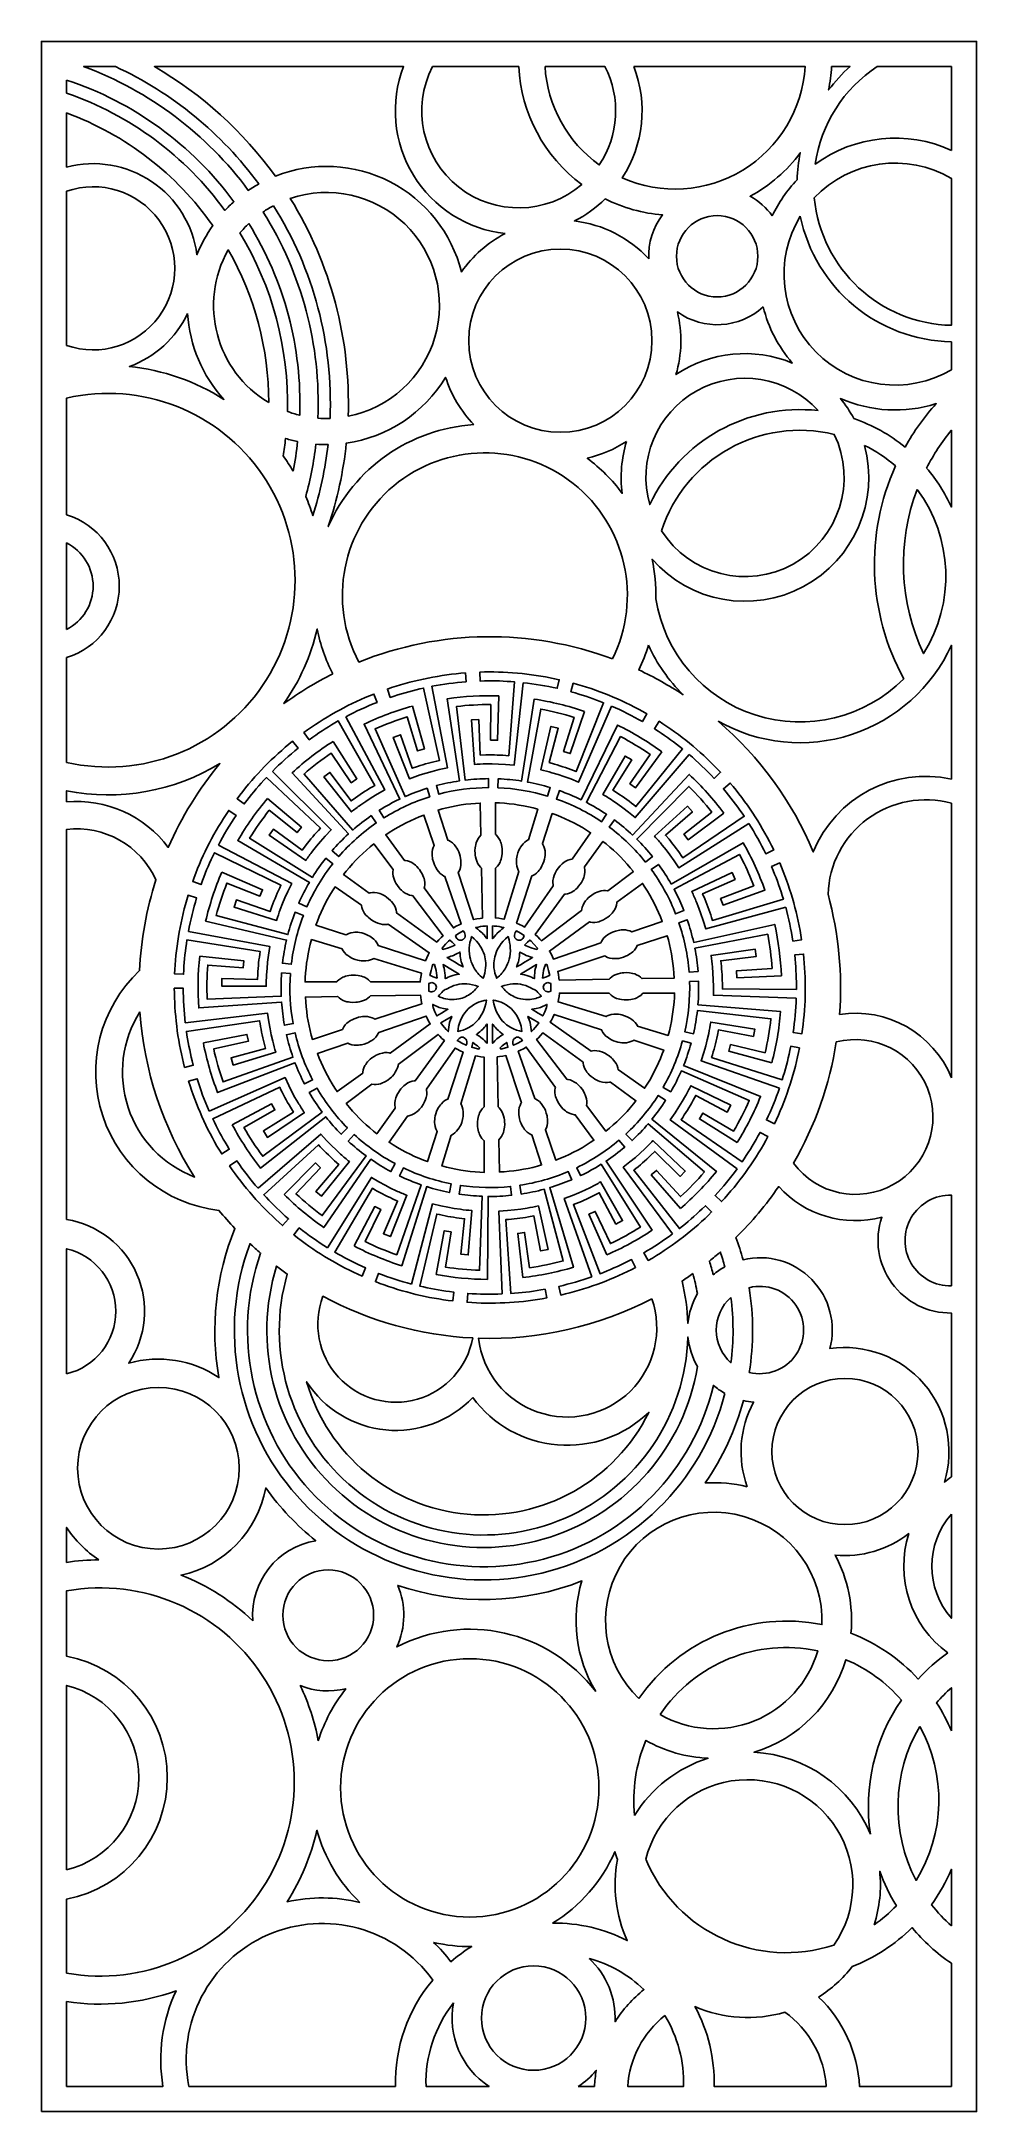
# Model space of a CAD drawing. Extents: x 21619 to 22734, y -2866 to -400.
import ezdxf

# ---------------------------------------------------------------- set-up
doc = ezdxf.new("R2010")
doc.units = 0
for name, color, linetype in [('DEFAULT', 7, 'CONTINUOUS'), ('DEFAULT_LAYER', 1, 'CONTINUOUS'), ('LAYER_01', 7, 'CONTINUOUS')]:
    doc.layers.add(name, color=color, linetype=linetype)

msp = doc.modelspace()

# ---------------------------------------------------------------- linework, layer by layer
at = {"layer": 'DEFAULT'}
for points in [[(22084.7, -1168.2, -0.028162), (22125.5, -1162.8), (22124.7, -1152.2, 0.059909), (22036.6, -1169.8), (22031.6, -1171.5), (22035, -1181.5), (22039.9, -1179.8, -0.024653), (22074.7, -1170.3), (22093.8, -1256.5, 0.024653), (22067.4, -1263.7), (22061.3, -1265.8), (22047.1, -1225.9), (22038.7, -1229), (22057.8, -1278.4, -0.012914), (22070.7, -1273.8), (22077.9, -1271.6), (22085.1, -1269.5), (22093.3, -1267.5), (22103.4, -1265.3)], [(22193.6, -1163.9, -0.028162), (22234.1, -1170.6), (22236.5, -1160.3, 0.059909), (22147.2, -1151.1), (22141.9, -1151.3), (22142.2, -1161.9), (22147.3, -1161.7, -0.024653), (22183.3, -1162.9), (22176.2, -1250.9, 0.024653), (22148.9, -1250), (22142.4, -1250.2), (22140.6, -1207.9), (22131.7, -1208.3), (22135.3, -1261.2, -0.012914), (22149.1, -1260.6), (22156.6, -1260.6), (22164.1, -1260.8), (22172.5, -1261.2), (22182.8, -1262.1)], [(21982, -1204.5, -0.028162), (22019.4, -1187.3), (22015.5, -1177.4, 0.059909), (21936.5, -1220.2), (21932.2, -1223.3), (21938.5, -1231.8), (21942.6, -1228.8, -0.024653), (21973, -1209.5), (22016.7, -1286.2, 0.024653), (21993.6, -1300.9), (21988.4, -1304.7), (21963.1, -1270.7), (21955.9, -1276.2), (21988.7, -1317.8, -0.012914), (21999.8, -1309.5), (22005.9, -1305.3), (22012.3, -1301.2), (22019.5, -1296.8), (22028.5, -1291.7)], [(22164.6, -1179.5, 0.044449), (22103, -1183.1), (22117.4, -1280.9, 0.028053), (22090.1, -1286.5), (22092.8, -1296.7, -0.0632), (22152.3, -1288.8), (22152.2, -1278.2, 0.028063), (22124.3, -1280), (22113.9, -1192.3, -0.030403), (22154.8, -1189.9), (22154.7, -1232.3), (22162.9, -1232.4)], [(22266.7, -1198.2, 0.044487), (22206.7, -1183.4), (22191.6, -1281.1, 0.028075), (22163.8, -1278.4), (22163.4, -1289, -0.063251), (22222.6, -1299), (22225.7, -1288.8, 0.028086), (22198.5, -1282.3), (22214.4, -1195.4, -0.030429), (22254.2, -1205.2), (22241.6, -1245.7), (22249.5, -1248.3)], [(22298.9, -1191.7, -0.028162), (22335.6, -1210.2), (22340.9, -1201, 0.059909), (22258.3, -1165.9), (22253.2, -1164.5), (22250.4, -1174.7), (22255.3, -1176.1, -0.024653), (22289.4, -1187.8), (22256.6, -1269.8, 0.024653), (22230.8, -1260.9), (22224.5, -1259.1), (22235.3, -1218.2), (22226.6, -1216), (22214.5, -1267.6, -0.012914), (22227.8, -1271.1), (22235, -1273.2), (22242.1, -1275.6), (22250.1, -1278.6), (22259.6, -1282.4)], [(22061.7, -1191.7, 0.044417), (22003.9, -1213.3), (22046.5, -1302.5, 0.028034), (22022, -1315.9), (22027.6, -1324.9, -0.063156), (22082.1, -1299.8), (22078.9, -1289.7, 0.028043), (22052.8, -1299.6), (22017, -1218.9, -0.030381), (22055.4, -1204.6), (22067.7, -1245.1), (22075.7, -1242.8)], [(22358.7, -1246.2, 0.04453), (22305.8, -1214.3), (22262.5, -1303.3, 0.0281), (22236.7, -1292.5), (22233.2, -1302.5, -0.06331), (22286.9, -1329.5), (22292.8, -1320.7, 0.028114), (22268.8, -1306.4), (22309.6, -1228.1, -0.030458), (22344.8, -1249.3), (22320.8, -1284.2), (22327.5, -1289)], [(22391.3, -1249.4, -0.028162), (22421, -1277.9), (22428.7, -1270.6, 0.059909), (22360.1, -1212.8), (22355.6, -1209.9), (22349.9, -1218.8), (22354.3, -1221.6, -0.024653), (22383.4, -1242.8), (22327.9, -1311.5, 0.024653), (22305.8, -1295.4), (22300.3, -1291.9), (22322.8, -1255.9), (22315, -1251.3), (22288.3, -1297, -0.012914), (22300, -1304.3), (22306.2, -1308.5), (22312.3, -1312.9), (22319, -1318), (22327, -1324.5)], [(21894.6, -1269.5, -0.028162), (21925.2, -1242), (21918.6, -1233.7, 0.059909), (21855.7, -1297.8), (21852.5, -1302.1), (21861, -1308.4), (21864.1, -1304.3, -0.024653), (21887.4, -1276.9), (21951.8, -1337.3, 0.024653), (21934.1, -1358.1), (21930.2, -1363.3), (21896, -1338.3), (21890.8, -1345.6), (21934.4, -1375.7, -0.012914), (21942.5, -1364.6), (21947.1, -1358.7), (21952, -1352.9), (21957.6, -1346.6), (21964.7, -1339.1)], [(21966.9, -1233.8, 0.04439), (21918.1, -1271.3), (21985.1, -1344.1, 0.028019), (21965.7, -1364.1), (21973.7, -1371, -0.06312), (22018.3, -1331), (22012.3, -1322.3, 0.028026), (21990.3, -1339.4), (21932.3, -1272.8, -0.030363), (21964.7, -1247.9), (21988.5, -1283), (21995.4, -1278.4)], [(22432.6, -1319.3, 0.044578), (22391.4, -1273.2), (22323.8, -1345.4, 0.028129), (22302.3, -1327.4), (22296, -1335.9, -0.063377), (22339.3, -1377.7), (22347.6, -1371, 0.028144), (22328.8, -1350.2), (22391, -1287.5, -0.030491), (22418.3, -1318.1), (22385.1, -1344.4), (22390.1, -1351)], [(21888.9, -1301.7, 0.044369), (21853.3, -1352), (21938.7, -1401.8, 0.028008), (21926, -1426.6), (21935.7, -1430.9, -0.063092), (21966.6, -1379.6), (21958.3, -1373, 0.028013), (21942.3, -1395.8), (21867.3, -1349.3, -0.030348), (21890.9, -1315.9), (21924, -1342.4), (21929.2, -1336.1)], [(22462.6, -1331.8, -0.028162), (22482.6, -1367.7), (22492.1, -1363.1, 0.059909), (22443.6, -1287.5), (22440.2, -1283.5), (22432.1, -1290.3), (22435.4, -1294.3, -0.024653), (22456.9, -1323.1), (22383.7, -1372.4, 0.024653), (22367.3, -1350.5), (22363.1, -1345.6), (22395.2, -1317.8), (22389.2, -1311.1), (22350.1, -1346.9, -0.012914), (22359.2, -1357.3), (22363.9, -1363.1), (22368.4, -1369.1), (22373.3, -1376), (22379.1, -1384.6)], [(21830.2, -1357.3, -0.028162), (21851.3, -1322), (21842.5, -1316.1, 0.059909), (21801.4, -1395.9), (21799.6, -1400.8), (21809.5, -1404.4), (21811.3, -1399.6, -0.024653), (21825.5, -1366.5), (21904.8, -1405.3, 0.024653), (21894, -1430.4), (21891.8, -1436.5), (21851.8, -1422.6), (21849, -1431.2), (21899.5, -1447.1, -0.012914), (21904, -1434.1), (21906.7, -1427.1), (21909.6, -1420.2), (21913.1, -1412.5), (21917.7, -1403.2)], [(22369.9, -1403.8, 0.028162), (22354.7, -1380.3), (22346.2, -1386.5, -0.059917), (22374, -1436.2), (22375.2, -1439.3), (22385.1, -1435.4), (22383.8, -1432.1, 0.024654), (22373.3, -1409.9), (22451.2, -1368.4, -0.024654), (22465.4, -1398.4), (22468.3, -1405.8), (22428.8, -1421), (22431.7, -1428.8), (22481.6, -1411.2, 0.044632), (22455.8, -1354.8)], [(22506.4, -1431.5, -0.028162), (22514.9, -1471.7), (22525.4, -1470.1, 0.059909), (22501.3, -1383.6), (22499.2, -1378.7), (22489.5, -1382.9), (22491.5, -1387.7, -0.024653), (22503.6, -1421.6), (22419.1, -1447.1, 0.024653), (22409.9, -1421.3), (22407.3, -1415.4), (22446.1, -1398.3), (22442.4, -1390.1), (22394.5, -1412.8, -0.012914), (22400.1, -1425.4), (22402.9, -1432.4), (22405.4, -1439.4), (22408.1, -1447.4), (22411.1, -1457.3)], [(21834.3, -1389.7, 0.044354), (21815, -1448.2), (21911.4, -1470.6, 0.027999), (21906.6, -1498.1), (21917.1, -1499.3, -0.063071), (21931.5, -1441.2), (21921.6, -1437.3, 0.028003), (21913, -1463.9), (21827.6, -1441.4, -0.030338), (21840.4, -1402.6), (21879.8, -1418.2), (21882.9, -1410.6)], [(21794.5, -1460.2, -0.028162), (21804.3, -1420.3), (21794.1, -1417.2, 0.059909), (21778.3, -1505.6), (21778.1, -1510.9), (21788.7, -1511.3), (21788.9, -1506.2, -0.024653), (21792.7, -1470.4), (21880, -1484.1, 0.024653), (21877.1, -1511.2), (21876.8, -1517.7), (21834.4, -1516.3), (21834.2, -1525.3), (21887.2, -1525.6, -0.012914), (21887.6, -1511.8), (21888.2, -1504.3), (21888.9, -1496.9), (21890, -1488.5), (21891.6, -1478.3)], [(22501.2, -1513.3, 0.044591), (22493.3, -1451.9), (22396.7, -1473.3, 0.028169), (22389.1, -1446.3), (22379.1, -1449.8, -0.063433), (22391.3, -1508.7), (22401.9, -1507.9, 0.028153), (22398.2, -1480.2), (22484.9, -1463.5, -0.0305), (22490.1, -1504.3), (22447.8, -1507.1), (22448.3, -1515.4)], [(21808, -1489.7, 0.044343), (21806.8, -1551.3), (21905.5, -1544.4, 0.027995), (21909, -1572), (21919.4, -1570.1, -0.063059), (21916, -1510.4), (21905.5, -1509.6, 0.027996), (21905.1, -1537.5), (21816.9, -1541.1, -0.030331), (21817.6, -1500.3), (21859.9, -1503.6), (21860.7, -1495.4)], [(22518.9, -1539.7, -0.028162), (22515.2, -1580.6), (22525.7, -1582.2, 0.059909), (22528.1, -1492.4), (22527.6, -1487.2), (22517.1, -1488.3), (22517.6, -1493.4, -0.024653), (22519.1, -1529.4), (22430.9, -1528.8, 0.024653), (22429.7, -1501.5), (22429, -1495.1), (22471.1, -1490.2), (22469.9, -1481.3), (22417.5, -1488.9, -0.012914), (22419.1, -1502.5), (22419.7, -1510), (22420.1, -1517.5), (22420.3, -1525.9), (22420.2, -1536.3)], [(21790.7, -1569.1, -0.028162), (21788.3, -1528), (21777.7, -1528, 0.059909), (21788.7, -1617.2), (21790, -1622.3), (21800.2, -1619.6), (21799, -1614.6, -0.024653), (21792.1, -1579.3), (21879.4, -1566.7, 0.024653), (21884.7, -1593.5), (21886.3, -1599.8), (21845.4, -1610.9), (21847.9, -1619.5), (21898.6, -1604.2, -0.012914), (21895, -1590.9), (21893.3, -1583.6), (21891.8, -1576.3), (21890.4, -1567.9), (21888.9, -1557.7)], [(22489.8, -1616.6, 0.044541), (22500.3, -1555.7), (22401.8, -1547.6, 0.028136), (22402.5, -1519.6), (22391.9, -1519.9, -0.06336), (22386.1, -1579.8), (22396.5, -1582.1, 0.028122), (22401.1, -1554.5), (22488.8, -1564.3, -0.030466), (22481.8, -1604.7), (22440.6, -1595), (22438.6, -1603)], [(22499, -1646.8, -0.028162), (22483.4, -1684.8), (22492.9, -1689.4, 0.059909), (22521.7, -1604.3), (22522.8, -1599.1), (22512.4, -1597.1), (22511.4, -1602.2, -0.024653), (22502.2, -1637), (22418, -1610.4, 0.024653), (22425, -1584), (22426.2, -1577.6), (22467.9, -1585.4), (22469.4, -1576.5), (22417.1, -1568.3, -0.012914), (22414.6, -1581.8), (22412.9, -1589.2), (22411.1, -1596.4), (22408.8, -1604.6), (22405.6, -1614.4)], [(21812.3, -1593.1, 0.044339), (21829.3, -1652.3), (21921.5, -1616.7, 0.027993), (21933, -1642), (21942.4, -1637.2, -0.063054), (21921.6, -1581), (21911.3, -1583.4, 0.027993), (21919.1, -1610.1), (21835.9, -1639.6, -0.030327), (21824.6, -1600.3), (21866, -1591.1), (21864.3, -1583)], [(22448.4, -1711.8, 0.044497), (22476.4, -1656.8), (22384.7, -1619.9, 0.028106), (22393.6, -1593.4), (22383.4, -1590.6, -0.063295), (22360.2, -1646), (22369.4, -1651.3, 0.028094), (22382, -1626.4), (22462.9, -1661.6, -0.030436), (22444.3, -1698.1), (22407.8, -1676.6), (22403.5, -1683.7)], [(21819.2, -1674.2, -0.028162), (21804.8, -1635.7), (21794.7, -1638.8, 0.059909), (21831.4, -1720.8), (21834.2, -1725.3), (21843.2, -1719.7), (21840.5, -1715.3, -0.024653), (21823.5, -1683.6), (21903.3, -1645.8, 0.024653), (21916.2, -1669.8), (21919.6, -1675.4), (21883.8, -1698), (21888.7, -1705.6), (21932.7, -1676, -0.012914), (21925.3, -1664.4), (21921.5, -1657.9), (21917.9, -1651.3), (21914.1, -1643.8), (21909.7, -1634.4)], [(21846.8, -1690.6, 0.044339), (21880.4, -1742.1), (21958.2, -1681, 0.027995), (21976.6, -1701.9), (21984.1, -1694.4, -0.063057), (21947.8, -1646.9), (21938.6, -1652.2, 0.027994), (21953.9, -1675.5), (21883, -1728.1, -0.030328), (21860.7, -1693.9), (21897.5, -1672.9), (21893.6, -1665.7)], [(22448.4, -1743.2, -0.028162), (22422.2, -1775), (22430, -1782.1, 0.059909), (22482.6, -1709.4), (22485.2, -1704.7), (22475.8, -1699.7), (22473.3, -1704.2, -0.024653), (22454.4, -1734.8), (22381.7, -1684.6, 0.024653), (22396.1, -1661.4), (22399.2, -1655.7), (22436.8, -1675.4), (22440.8, -1667.3), (22393.2, -1644.1, -0.012914), (22386.9, -1656.3), (22383.1, -1662.8), (22379.2, -1669.2), (22374.6, -1676.3), (22368.7, -1684.8)], [(22380.8, -1790.5, 0.044458), (22423.8, -1746.2), (22347, -1683.9, 0.02808), (22363.3, -1661.3), (22354.4, -1655.6, -0.063237), (22315.9, -1701.6), (22323.2, -1709.4, 0.028069), (22342.5, -1689.3), (22409.5, -1746.8, -0.030409), (22380.9, -1776.2), (22352.4, -1744.9), (22346.2, -1750.4)], [(21877.5, -1766.3, -0.028162), (21852.3, -1733.7), (21843.6, -1739.7, 0.059909), (21902.8, -1807.2), (21906.8, -1810.7), (21913.8, -1802.7), (21909.9, -1799.3, -0.024653), (21884.3, -1773.9), (21949.4, -1714.3, 0.024653), (21968.8, -1733.5), (21973.7, -1737.8), (21946.2, -1770), (21953.1, -1775.8), (21986.4, -1734.5, -0.012914), (21975.9, -1725.6), (21970.4, -1720.5), (21965, -1715.3), (21959.1, -1709.2), (21952.2, -1701.6)], [(21908.5, -1773.6, 0.044345), (21955.8, -1813), (22012.1, -1731.7, 0.028001), (22035.8, -1746.3), (22040.9, -1736.9, -0.063067), (21992.1, -1702.2), (21984.9, -1710, 0.027998), (22006.4, -1727.7), (21954.1, -1798.8, -0.030332), (21922.7, -1772.7), (21951.8, -1741.8), (21945.8, -1736.1)], [(22293.1, -1845.7, 0.044425), (22347.2, -1816.1), (22292.2, -1733.9, 0.028057), (22314.5, -1717.1), (22307.6, -1709, -0.063188), (22257.3, -1741.7), (22261.9, -1751.2, 0.028048), (22286.3, -1737.7), (22333.3, -1812.4, -0.030386), (22297.4, -1832.1), (22279.4, -1793.8), (22271.8, -1797.2)], [(22371.6, -1820.5, -0.028162), (22337.2, -1843.1), (22342.6, -1852.2, 0.059909), (22414.3, -1798.2), (22418.1, -1794.5), (22410.6, -1787), (22406.9, -1790.6, -0.024653), (22379.8, -1814.2), (22325.2, -1744.8, 0.024653), (22345.8, -1726.9), (22350.4, -1722.3), (22380.5, -1752.2), (22386.7, -1745.7), (22348.1, -1709.5, -0.012914), (22338.4, -1719.3), (22332.9, -1724.4), (22327.3, -1729.4), (22320.8, -1734.8), (22312.7, -1741.1)], [(21991.9, -1834.9, 0.044357), (22048.7, -1858.6), (22078.6, -1764.3, 0.02801), (22105.5, -1771.3), (22107.6, -1760.9, -0.063086), (22050.8, -1742), (22046.2, -1751.5, 0.028005), (22071.9, -1762.1), (22042.9, -1845.5, -0.03034), (22005.2, -1829.8), (22023.9, -1791.7), (22016.5, -1788)], [(22193, -1872.6, 0.044397), (22253.4, -1860.3), (22225.1, -1765.5, 0.028038), (22251.3, -1756), (22247.2, -1746.3, -0.063146), (22189.5, -1762.7), (22191.1, -1773.1, 0.02803), (22218.4, -1767.4), (22241.3, -1852.7, -0.030367), (22201.2, -1860.9), (22195.2, -1818.9), (22187.1, -1820)], [(21960.2, -1837.1, -0.028162), (21926.6, -1813.4), (21920, -1821.7, 0.059909), (21996.5, -1868.7), (22001.4, -1870.9), (22005.7, -1861.2), (22001, -1859, -0.024653), (21969, -1842.4), (22013.7, -1766.2, 0.024653), (22037.9, -1778.8), (22043.8, -1781.5), (22027, -1820.4), (22035.3, -1823.8), (22055, -1774.6, -0.012914), (22042.3, -1769.2), (22035.5, -1766), (22028.9, -1762.6), (22021.5, -1758.5), (22012.6, -1753.3)], [(22089.6, -1868.9, 0.044374), (22150.9, -1874.8), (22151.7, -1776, 0.028022), (22179.6, -1774.6), (22178.5, -1764.1, -0.063112), (22118.6, -1762.8), (22117, -1773.2, 0.028016), (22144.7, -1775.8), (22141.6, -1864, -0.030352), (22100.8, -1860.1), (22107.5, -1818.2), (22099.4, -1816.8)], [(22275.4, -1871.6, -0.028162), (22236, -1883.1), (22238.3, -1893.5, 0.059909), (22322.8, -1863), (22327.5, -1860.5), (22322.6, -1851.1), (22318, -1853.5, -0.024653), (22285.1, -1868.1), (22253.4, -1785.7, 0.024653), (22278.3, -1774.6), (22284.1, -1771.6), (22304, -1809), (22311.9, -1804.7), (22285.7, -1758.7, -0.012914), (22273.6, -1765.2), (22266.8, -1768.4), (22260, -1771.5), (22252.2, -1774.8), (22242.5, -1778.5)], [(22060.2, -1880.3, -0.028162), (22021.1, -1867.6), (22017.3, -1877.5, 0.059909), (22104.2, -1899.8), (22109.5, -1900.5), (22110.7, -1890), (22105.6, -1889.3, -0.024653), (22070.2, -1882.8), (22090.4, -1796.9, 0.024653), (22117.2, -1801.8), (22123.7, -1802.6), (22119.1, -1844.7), (22128.1, -1845.6), (22132.3, -1792.8, -0.012914), (22118.6, -1791.3), (22111.2, -1790.2), (22103.8, -1788.9), (22095.5, -1787.2), (22085.5, -1784.8)], [(22168.5, -1892.2, -0.028162), (22127.4, -1891.6), (22126.6, -1902.1, 0.059909), (22216.3, -1897.9), (22221.5, -1896.9), (22219.6, -1886.5), (22214.5, -1887.4, -0.024653), (22178.8, -1891.7), (22172.7, -1803.6, 0.024653), (22199.8, -1800.4), (22206.2, -1799.2), (22214.3, -1840.8), (22223.1, -1839), (22211.6, -1787.3, -0.012914), (22198.1, -1789.9), (22190.6, -1791.1), (22183.2, -1792), (22174.8, -1792.8), (22164.5, -1793.5)]]:
    msp.add_lwpolyline(points, format="xyb", close=True, dxfattribs=at)
at = {"layer": 'DEFAULT_LAYER'}
for points in [[(22185.9, -1382.4), (22186.6, -1385), (22187.5, -1387.3), (22188.3, -1388.7), (22170.8, -1445.7), (22168.1, -1445.2), (22164.3, -1444.6), (22160.4, -1444.1), (22160.4, -1385), (22161.3, -1384.2), (22162.9, -1382.5), (22164.5, -1380.4), (22165.9, -1377.6), (22166.6, -1376), (22167.2, -1374.2), (22167.7, -1372.2), (22168.1, -1370.1), (22168.4, -1367.2), (22168.5, -1364.2), (22168.4, -1361.7), (22168.1, -1359.2), (22167.7, -1357.2), (22167.2, -1355.2), (22166.6, -1353.6), (22165.9, -1352), (22164.6, -1349.4), (22163, -1347.2), (22161.2, -1345.3), (22160.4, -1344.6), (22160.4, -1306.9), (22165.4, -1307.1), (22171.2, -1307.5), (22176.9, -1308.1), (22182.7, -1308.8), (22188.4, -1309.7), (22194, -1310.7), (22199.7, -1311.8), (22205.3, -1313.1), (22210.9, -1314.6), (22199.7, -1351.2), (22199.5, -1351.2), (22197.4, -1352.4), (22195.3, -1354), (22193.3, -1356), (22191.7, -1357.9), (22190.3, -1360), (22189.4, -1361.6), (22188.5, -1363.3), (22187.2, -1366.5), (22186.3, -1369.8), (22185.9, -1371.7), (22185.6, -1373.6), (22185.4, -1376.6), (22185.5, -1379.2)], [(22094.7, -1391.1), (22096.8, -1392.9), (22098.9, -1394.2), (22100.3, -1394.8), (22119.7, -1451.2), (22117.2, -1452.4), (22113.7, -1454.1), (22110.4, -1456.1), (22075.6, -1408.2), (22075.9, -1407), (22076.2, -1404.7), (22076.2, -1402.1), (22075.8, -1399), (22075.3, -1397.3), (22074.8, -1395.5), (22074, -1393.5), (22073.1, -1391.6), (22071.6, -1389.1), (22070, -1386.6), (22068.4, -1384.7), (22066.6, -1382.8), (22065.1, -1381.4), (22063.6, -1380.2), (22062.2, -1379.2), (22060.7, -1378.3), (22058, -1376.9), (22055.5, -1376.1), (22052.9, -1375.6), (22051.9, -1375.6), (22029.7, -1345.1), (22033.9, -1342.3), (22038.8, -1339.2), (22043.8, -1336.3), (22048.8, -1333.5), (22053.9, -1330.8), (22059.1, -1328.3), (22064.4, -1325.9), (22069.7, -1323.7), (22075.1, -1321.6), (22087.5, -1357.7), (22087.4, -1357.9), (22086.4, -1360.1), (22085.6, -1362.6), (22085.1, -1365.4), (22085, -1367.9), (22085.1, -1370.4), (22085.3, -1372.3), (22085.6, -1374.2), (22086.5, -1377.5), (22087.6, -1380.7), (22088.4, -1382.5), (22089.3, -1384.2), (22090.9, -1386.7), (22092.5, -1388.8)], [(22139.6, -1379.5), (22141.1, -1381.8), (22142.7, -1383.7), (22143.8, -1384.8), (22144.9, -1444.4), (22142.1, -1444.7), (22138.2, -1445.3), (22134.4, -1446.1), (22116.1, -1389.9), (22116.8, -1388.9), (22117.8, -1386.7), (22118.6, -1384.2), (22119.1, -1381.2), (22119.3, -1379.4), (22119.3, -1377.6), (22119.2, -1375.4), (22118.9, -1373.3), (22118.3, -1370.4), (22117.5, -1367.6), (22116.6, -1365.3), (22115.5, -1363), (22114.5, -1361.2), (22113.4, -1359.5), (22112.4, -1358.1), (22111.2, -1356.8), (22109.1, -1354.7), (22107, -1353.1), (22104.7, -1351.9), (22103.7, -1351.5), (22092, -1315.6), (22096.9, -1314.3), (22102.5, -1312.9), (22108.1, -1311.6), (22113.8, -1310.5), (22119.5, -1309.6), (22125.2, -1308.8), (22130.9, -1308.2), (22136.7, -1307.7), (22142.4, -1307.3), (22143.1, -1345.6), (22142.9, -1345.7), (22141.3, -1347.4), (22139.8, -1349.6), (22138.5, -1352.2), (22137.6, -1354.4), (22136.9, -1356.9), (22136.5, -1358.7), (22136.2, -1360.6), (22136, -1364), (22136.1, -1367.4), (22136.3, -1369.3), (22136.6, -1371.3), (22137.3, -1374.1), (22138.2, -1376.6)], [(22229, -1399.4), (22228.9, -1402.1), (22229.1, -1404.6), (22229.4, -1406.1), (22195.2, -1455), (22192.7, -1453.6), (22189.2, -1451.8), (22185.7, -1450.2), (22204, -1394), (22205.1, -1393.5), (22207.2, -1392.4), (22209.3, -1390.9), (22211.5, -1388.7), (22212.7, -1387.3), (22213.8, -1385.9), (22214.9, -1384.1), (22215.9, -1382.2), (22217.1, -1379.5), (22218.1, -1376.8), (22218.8, -1374.3), (22219.3, -1371.8), (22219.5, -1369.8), (22219.6, -1367.8), (22219.6, -1366), (22219.5, -1364.3), (22219, -1361.4), (22218.2, -1358.9), (22217, -1356.5), (22216.5, -1355.6), (22228.1, -1319.8), (22232.8, -1321.5), (22238.2, -1323.7), (22243.5, -1326), (22248.7, -1328.4), (22253.9, -1331), (22258.9, -1333.7), (22264, -1336.6), (22268.9, -1339.5), (22273.8, -1342.7), (22251.8, -1374), (22251.6, -1374), (22249.3, -1374.4), (22246.8, -1375.3), (22244.2, -1376.6), (22242.2, -1377.9), (22240.1, -1379.5), (22238.7, -1380.7), (22237.4, -1382.1), (22235.2, -1384.7), (22233.3, -1387.5), (22232.3, -1389.2), (22231.5, -1391), (22230.4, -1393.7), (22229.6, -1396.2)], [(22055.6, -1416), (22058.1, -1417), (22060.6, -1417.6), (22062, -1417.8), (22098, -1465.4), (22095.9, -1467.3), (22093.1, -1470.1), (22090.5, -1472.9), (22042.7, -1438.2), (22042.6, -1437), (22042.2, -1434.7), (22041.3, -1432.2), (22040, -1429.4), (22039, -1427.8), (22038, -1426.4), (22036.6, -1424.7), (22035.2, -1423.2), (22033, -1421.2), (22030.7, -1419.4), (22028.5, -1418), (22026.3, -1416.8), (22024.5, -1415.9), (22022.6, -1415.2), (22020.9, -1414.7), (22019.3, -1414.3), (22016.3, -1413.9), (22013.7, -1413.8), (22011.1, -1414.2), (22010, -1414.5), (21979.5, -1392.3), (21982.7, -1388.3), (21986.4, -1383.9), (21990.2, -1379.6), (21994.1, -1375.4), (21998.2, -1371.3), (22002.3, -1367.3), (22006.6, -1363.4), (22011, -1359.6), (22015.4, -1356), (22038.4, -1386.5), (22038.4, -1386.7), (22038.1, -1389.1), (22038.1, -1391.7), (22038.6, -1394.5), (22039.2, -1396.9), (22040, -1399.3), (22040.8, -1401), (22041.7, -1402.7), (22043.5, -1405.6), (22045.6, -1408.3), (22046.9, -1409.7), (22048.3, -1411.1), (22050.6, -1413), (22052.7, -1414.5)], [(22264.8, -1428.9), (22263.8, -1431.5), (22263.2, -1433.9), (22263, -1435.4), (22215.4, -1471.3), (22213.5, -1469.3), (22210.8, -1466.5), (22207.9, -1463.9), (22242.7, -1416), (22243.8, -1415.9), (22246.2, -1415.5), (22248.7, -1414.7), (22251.4, -1413.3), (22253, -1412.4), (22254.5, -1411.3), (22256.1, -1410), (22257.7, -1408.5), (22259.6, -1406.4), (22261.4, -1404), (22262.8, -1401.9), (22264, -1399.7), (22264.9, -1397.8), (22265.6, -1395.9), (22266.1, -1394.3), (22266.5, -1392.6), (22267, -1389.7), (22267, -1387), (22266.6, -1384.4), (22266.4, -1383.4), (22288.5, -1352.9), (22292.5, -1356), (22296.9, -1359.7), (22301.2, -1363.6), (22305.4, -1367.5), (22309.6, -1371.5), (22313.6, -1375.7), (22317.4, -1379.9), (22321.2, -1384.3), (22324.9, -1388.8), (22294.4, -1411.8), (22294.1, -1411.7), (22291.8, -1411.4), (22289.1, -1411.5), (22286.3, -1411.9), (22283.9, -1412.5), (22281.5, -1413.4), (22279.8, -1414.2), (22278.1, -1415), (22275.2, -1416.9), (22272.5, -1419), (22271.1, -1420.3), (22269.7, -1421.6), (22267.8, -1423.9), (22266.3, -1426.1)], [(22289.7, -1468), (22288, -1470.2), (22286.7, -1472.3), (22286, -1473.7), (22229.6, -1493.1), (22228.5, -1490.6), (22226.7, -1487.1), (22224.8, -1483.7), (22272.6, -1448.9), (22273.8, -1449.2), (22276.1, -1449.5), (22278.7, -1449.5), (22281.8, -1449.1), (22283.6, -1448.7), (22285.3, -1448.1), (22287.3, -1447.4), (22289.2, -1446.4), (22291.8, -1445), (22294.2, -1443.3), (22296.2, -1441.7), (22298, -1440), (22299.4, -1438.5), (22300.7, -1436.9), (22301.7, -1435.5), (22302.6, -1434), (22303.9, -1431.4), (22304.7, -1428.9), (22305.2, -1426.3), (22305.3, -1425.2), (22335.8, -1403.1), (22338.6, -1407.3), (22341.6, -1412.2), (22344.5, -1417.1), (22347.3, -1422.2), (22350, -1427.3), (22352.5, -1432.5), (22354.9, -1437.7), (22357.1, -1443), (22359.2, -1448.4), (22323.1, -1460.9), (22322.9, -1460.8), (22320.7, -1459.7), (22318.2, -1459), (22315.4, -1458.5), (22313, -1458.4), (22310.4, -1458.5), (22308.5, -1458.7), (22306.7, -1459), (22303.4, -1459.8), (22300.1, -1461), (22298.4, -1461.8), (22296.6, -1462.7), (22294.1, -1464.2), (22292, -1465.8)], [(22026, -1451.8), (22028.8, -1452), (22031.3, -1451.8), (22032.7, -1451.5), (22081.6, -1485.7), (22080.3, -1488.1), (22078.5, -1491.6), (22076.9, -1495.1), (22020.6, -1476.8), (22020.2, -1475.7), (22019.1, -1473.7), (22017.5, -1471.6), (22015.4, -1469.3), (22014, -1468.1), (22012.5, -1467.1), (22010.7, -1465.9), (22008.9, -1464.9), (22006.2, -1463.7), (22003.4, -1462.7), (22001, -1462), (21998.5, -1461.6), (21996.4, -1461.3), (21994.4, -1461.2), (21992.7, -1461.2), (21991, -1461.4), (21988.1, -1461.9), (21985.5, -1462.7), (21983.2, -1463.8), (21982.3, -1464.4), (21946.4, -1452.7), (21948.2, -1448), (21950.3, -1442.6), (21952.6, -1437.4), (21955.1, -1432.1), (21957.6, -1427), (21960.4, -1421.9), (21963.2, -1416.9), (21966.2, -1411.9), (21969.3, -1407.1), (22000.6, -1429), (22000.6, -1429.2), (22001.1, -1431.6), (22002, -1434.1), (22003.2, -1436.6), (22004.5, -1438.7), (22006.1, -1440.7), (22007.4, -1442.1), (22008.7, -1443.4), (22011.4, -1445.6), (22014.2, -1447.5), (22015.9, -1448.5), (22017.6, -1449.3), (22020.4, -1450.5), (22022.9, -1451.2)], [(22149.8, -1468.2), (22150.4, -1469), (22150.4, -1464.9), (22150.4, -1453.7), (22148.5, -1453.8), (22145.5, -1454.1), (22142.6, -1454.5), (22139.7, -1455), (22136.8, -1455.7), (22137.7, -1456.3), (22139.3, -1457.6), (22141.5, -1459.4), (22143.2, -1460.7), (22145.1, -1462.4), (22145.5, -1462.9), (22146.8, -1464.4), (22148.3, -1466.3)], [(22157.7, -1468.2), (22157.1, -1469), (22157.1, -1464.9), (22157.1, -1453.7), (22159, -1453.8), (22161.9, -1454.1), (22164.9, -1454.5), (22167.8, -1455), (22170.6, -1455.7), (22169.8, -1456.3), (22168.2, -1457.6), (22165.9, -1459.4), (22164.3, -1460.7), (22162.3, -1462.4), (22161.9, -1462.9), (22160.7, -1464.4), (22159.2, -1466.3)], [(22009, -1495), (22011.7, -1494.2), (22014, -1493.3), (22015.3, -1492.6), (22072.4, -1510), (22071.8, -1512.7), (22071.2, -1516.6), (22070.8, -1520.4), (22011.6, -1520.4), (22010.8, -1519.5), (22009.1, -1517.9), (22007, -1516.4), (22004.3, -1514.9), (22002.6, -1514.2), (22000.9, -1513.6), (21998.8, -1513.1), (21996.7, -1512.7), (21993.8, -1512.4), (21990.9, -1512.3), (21988.3, -1512.4), (21985.8, -1512.8), (21983.8, -1513.2), (21981.9, -1513.7), (21980.2, -1514.2), (21978.6, -1514.9), (21976, -1516.3), (21973.8, -1517.8), (21971.9, -1519.6), (21971.3, -1520.4), (21933.6, -1520.4), (21933.8, -1515.4), (21934.2, -1509.6), (21934.7, -1503.9), (21935.4, -1498.2), (21936.3, -1492.5), (21937.3, -1486.8), (21938.5, -1481.1), (21939.8, -1475.5), (21941.2, -1469.9), (21977.8, -1481.1), (21977.9, -1481.3), (21979, -1483.4), (21980.6, -1485.5), (21982.6, -1487.6), (21984.5, -1489.1), (21986.7, -1490.5), (21988.3, -1491.5), (21990, -1492.3), (21993.1, -1493.6), (21996.4, -1494.5), (21998.3, -1494.9), (22000.2, -1495.2), (22003.2, -1495.4), (22005.8, -1495.4)], [(22112.3, -1476.5), (22110.6, -1474.8), (22108.8, -1473), (22106, -1470.6), (22104.5, -1471.9), (22101.1, -1475.3), (22096.8, -1480.3), (22097.7, -1481.6), (22103.4, -1480.3), (22104.5, -1479.9), (22106.4, -1479.1), (22108.4, -1478.2)], [(22124.4, -1464.8), (22124.1, -1463), (22123.4, -1461.5), (22122, -1459.6), (22117.3, -1462.2), (22112.9, -1465.1), (22113.5, -1467.5), (22114.4, -1468.8), (22115.4, -1469.6), (22116.4, -1470.3), (22117.4, -1470.6), (22118.4, -1470.8), (22119.9, -1470.7), (22121.1, -1470.3), (22122.1, -1469.6), (22122.5, -1469.3), (22122.7, -1469.1), (22123.3, -1468.5), (22123.8, -1467.8), (22124.3, -1466.4)], [(22140.7, -1511.5), (22142.2, -1513), (22144.1, -1514.7), (22145.7, -1516.1), (22146.4, -1514.1), (22147.6, -1510.1), (22148.3, -1506.8), (22148.7, -1503.6), (22148.9, -1501), (22148.9, -1497.8), (22148.6, -1495.3), (22148.2, -1492.8), (22147.8, -1490.5), (22147.2, -1488.3), (22146.3, -1485.5), (22145.2, -1482.8), (22143.9, -1480.1), (22142.3, -1477.6), (22140.2, -1474.6), (22137.9, -1471.8), (22135.1, -1469), (22132, -1466.4), (22130.9, -1470.1), (22130.1, -1473.3), (22129.6, -1476.6), (22129.3, -1479.9), (22129.3, -1483.3), (22129.5, -1486.8), (22130.1, -1490.4), (22130.7, -1493.3), (22131.6, -1496.3), (22132.6, -1498.9), (22133.7, -1501.5), (22135.6, -1504.7), (22137.7, -1507.8), (22138, -1508.2), (22139.3, -1510)], [(22166.8, -1511.5), (22165.2, -1513), (22163.3, -1514.7), (22161.7, -1516.1), (22161.1, -1514.1), (22159.9, -1510.1), (22159.2, -1506.8), (22158.7, -1503.6), (22158.6, -1501), (22158.6, -1497.8), (22158.9, -1495.3), (22159.3, -1492.8), (22159.7, -1490.5), (22160.3, -1488.3), (22161.2, -1485.5), (22162.2, -1482.8), (22163.6, -1480.1), (22165.1, -1477.6), (22167.2, -1474.6), (22169.6, -1471.8), (22172.4, -1469), (22175.5, -1466.4), (22176.6, -1470.1), (22177.3, -1473.3), (22177.9, -1476.6), (22178.1, -1479.9), (22178.2, -1483.3), (22177.9, -1486.8), (22177.4, -1490.4), (22176.8, -1493.3), (22175.9, -1496.3), (22174.9, -1498.9), (22173.8, -1501.5), (22171.9, -1504.7), (22169.8, -1507.8), (22169.5, -1508.2), (22168.2, -1510)], [(22183.1, -1464.8), (22183.4, -1463), (22184.1, -1461.5), (22185.5, -1459.6), (22190.2, -1462.2), (22194.6, -1465.1), (22193.9, -1467.5), (22193, -1468.8), (22192.1, -1469.6), (22191, -1470.3), (22190.1, -1470.6), (22189, -1470.8), (22187.6, -1470.7), (22186.4, -1470.3), (22185.3, -1469.6), (22185, -1469.3), (22184.8, -1469.1), (22184.2, -1468.5), (22183.7, -1467.8), (22183.2, -1466.4)], [(22195.2, -1476.5), (22196.9, -1474.8), (22198.7, -1473), (22201.5, -1470.6), (22203, -1471.9), (22206.3, -1475.3), (22210.6, -1480.3), (22209.8, -1481.6), (22204.1, -1480.3), (22203, -1479.9), (22201.1, -1479.1), (22199.1, -1478.2)], [(22301.3, -1512.9), (22299, -1514.4), (22297.1, -1516.1), (22296.1, -1517.2), (22236.4, -1518.2), (22236.1, -1515.4), (22235.5, -1511.6), (22234.7, -1507.8), (22291, -1489.5), (22292, -1490.1), (22294.1, -1491.2), (22296.6, -1492), (22299.6, -1492.5), (22301.5, -1492.6), (22303.3, -1492.6), (22305.4, -1492.5), (22307.5, -1492.3), (22310.4, -1491.7), (22313.2, -1490.8), (22315.6, -1489.9), (22317.9, -1488.8), (22319.6, -1487.8), (22321.3, -1486.7), (22322.7, -1485.7), (22324, -1484.6), (22326.1, -1482.5), (22327.7, -1480.3), (22328.9, -1478), (22329.3, -1477), (22365.2, -1465.4), (22366.5, -1470.3), (22367.9, -1475.9), (22369.2, -1481.5), (22370.3, -1487.1), (22371.2, -1492.8), (22372, -1498.5), (22372.7, -1504.3), (22373.2, -1510), (22373.5, -1515.8), (22335.3, -1516.5), (22335.1, -1516.3), (22333.4, -1514.6), (22331.2, -1513.1), (22328.7, -1511.8), (22326.4, -1510.9), (22323.9, -1510.2), (22322.1, -1509.8), (22320.2, -1509.6), (22316.8, -1509.3), (22313.4, -1509.4), (22311.5, -1509.6), (22309.6, -1510), (22306.7, -1510.7), (22304.2, -1511.5)], [(22089.6, -1506.6), (22088.9, -1503.9), (22087.6, -1499.7), (22086, -1499.6), (22085.2, -1502.1), (22083.7, -1506.8), (22082.3, -1512.6), (22083.8, -1513.3), (22086.2, -1514.3), (22090.8, -1515.8), (22090.2, -1510.1)], [(22109.7, -1512.7), (22112.4, -1512.1), (22114.6, -1511.7), (22117.2, -1511.2), (22109.2, -1506.3), (22098.1, -1499.7), (22098.7, -1501.9), (22099.3, -1504), (22099.9, -1506.9), (22100.2, -1509.9), (22100.4, -1512.4), (22100.5, -1514.5), (22100.6, -1516.5), (22102, -1515.9), (22104.2, -1514.8), (22105.9, -1514.1), (22107.4, -1513.5)], [(22118.6, -1491.5), (22118.5, -1490.2), (22118.2, -1487), (22118, -1484.9), (22116.6, -1485.6), (22114.7, -1486.7), (22112.5, -1487.8), (22110.3, -1488.9), (22109.4, -1489.2), (22107.4, -1489.9), (22105.8, -1490.3), (22104.3, -1490.7), (22102.8, -1491.1), (22106, -1493.2), (22111.5, -1496.5), (22117.3, -1500), (22121.8, -1502.6), (22121.5, -1501.7), (22120.7, -1499.4), (22120.2, -1498), (22119.7, -1496.4), (22119.1, -1494.1)], [(22188.9, -1491.5), (22189, -1490.2), (22189.3, -1487), (22189.5, -1484.9), (22190.9, -1485.6), (22192.8, -1486.7), (22194.9, -1487.8), (22197.2, -1488.9), (22198.1, -1489.2), (22200, -1489.9), (22201.7, -1490.3), (22203.2, -1490.7), (22204.7, -1491.1), (22201.5, -1493.2), (22196, -1496.5), (22190.1, -1500), (22185.7, -1502.6), (22186, -1501.7), (22186.8, -1499.4), (22187.3, -1498), (22187.8, -1496.4), (22188.4, -1494.1)], [(22197.8, -1512.7), (22195.1, -1512.1), (22192.8, -1511.7), (22190.3, -1511.2), (22198.3, -1506.3), (22209.4, -1499.7), (22208.8, -1501.9), (22208.2, -1504), (22207.5, -1506.9), (22207.3, -1509.9), (22207.1, -1512.4), (22207, -1514.5), (22206.9, -1516.5), (22205.5, -1515.9), (22203.3, -1514.8), (22201.5, -1514.1), (22200.1, -1513.5)], [(22217.9, -1506.6), (22218.6, -1503.9), (22219.9, -1499.7), (22221.5, -1499.6), (22222.3, -1502.1), (22223.7, -1506.8), (22225.1, -1512.6), (22223.7, -1513.3), (22221.2, -1514.3), (22216.7, -1515.8), (22217.3, -1510.1)], [(22086, -1521.5), (22084.7, -1521.2), (22083.4, -1521.3), (22081.2, -1522.1), (22081.1, -1525.8), (22081.2, -1531.5), (22083.5, -1532.1), (22084.7, -1532.2), (22085.9, -1531.9), (22087.3, -1531.3), (22088.2, -1530.6), (22088.9, -1529.8), (22089.2, -1529.4), (22089.3, -1529.1), (22089.8, -1528), (22090, -1526.7), (22089.8, -1525.4), (22089.3, -1524.2), (22088.5, -1523.1), (22087.5, -1522.2), (22086.8, -1521.8)], [(22136.8, -1529.2), (22138.3, -1527.6), (22139.4, -1526.4), (22139.9, -1525.9), (22136.5, -1524.7), (22132.9, -1523.7), (22129.6, -1523.1), (22126.3, -1522.7), (22123.2, -1522.6), (22120.2, -1522.7), (22117.3, -1523.1), (22114.4, -1523.7), (22111, -1524.7), (22107.7, -1526.1), (22105.7, -1527.1), (22103.7, -1528.1), (22102, -1528.9), (22100.7, -1529.6), (22099.3, -1530.4), (22097.7, -1531.6), (22096.4, -1532.8), (22095, -1534.4), (22093.8, -1535.8), (22092.4, -1537.5), (22092.5, -1537.5), (22094.6, -1538.4), (22095.8, -1538.9), (22097.3, -1539.4), (22099.1, -1540.1), (22101.2, -1540.7), (22103.8, -1541.1), (22105.7, -1541.3), (22108.5, -1541.4), (22111.3, -1541.4), (22114.1, -1541.1), (22116.9, -1540.6), (22118.8, -1540.2), (22120.8, -1539.6), (22122.7, -1538.9), (22124.6, -1538.1), (22126.5, -1537.1), (22128.4, -1536), (22130.1, -1534.9), (22131.9, -1533.6), (22133.1, -1532.7), (22134.2, -1531.8), (22135.4, -1530.6)], [(22170.7, -1529.2), (22169.2, -1527.6), (22168.1, -1526.4), (22167.6, -1525.9), (22171, -1524.7), (22174.5, -1523.7), (22177.8, -1523.1), (22181.2, -1522.7), (22184.2, -1522.6), (22187.3, -1522.7), (22190.2, -1523.1), (22193.1, -1523.7), (22196.5, -1524.7), (22199.7, -1526.1), (22201.8, -1527.1), (22203.8, -1528.1), (22205.4, -1528.9), (22206.7, -1529.6), (22208.2, -1530.4), (22209.8, -1531.6), (22211.1, -1532.8), (22212.5, -1534.4), (22213.7, -1535.8), (22215, -1537.5), (22215, -1537.5), (22212.9, -1538.4), (22211.6, -1538.9), (22210.2, -1539.4), (22208.4, -1540.1), (22206.3, -1540.7), (22203.7, -1541.1), (22201.8, -1541.3), (22199, -1541.4), (22196.2, -1541.4), (22193.4, -1541.1), (22190.6, -1540.6), (22188.6, -1540.2), (22186.7, -1539.6), (22184.8, -1538.9), (22182.9, -1538.1), (22181, -1537.1), (22179.1, -1536), (22177.3, -1534.9), (22175.6, -1533.6), (22174.4, -1532.7), (22173.3, -1531.8), (22172.1, -1530.6)], [(22221.5, -1521.5), (22222.8, -1521.2), (22224, -1521.3), (22226.3, -1522.1), (22226.4, -1525.8), (22226.3, -1531.5), (22224, -1532.1), (22222.8, -1532.2), (22221.5, -1531.9), (22220.1, -1531.3), (22219.3, -1530.6), (22218.6, -1529.8), (22218.3, -1529.4), (22218.1, -1529.1), (22217.7, -1528), (22217.5, -1526.7), (22217.7, -1525.4), (22218.2, -1524.2), (22218.9, -1523.1), (22219.9, -1522.2), (22220.7, -1521.8)], [(22006.2, -1541.2), (22008.5, -1539.8), (22010.4, -1538.1), (22011.4, -1537), (22071.1, -1536), (22071.4, -1538.7), (22072, -1542.6), (22072.8, -1546.4), (22016.5, -1564.7), (22015.5, -1564.1), (22013.4, -1563), (22010.9, -1562.2), (22007.8, -1561.7), (22006, -1561.5), (22004.2, -1561.5), (22002.1, -1561.7), (22000, -1561.9), (21997.1, -1562.5), (21994.3, -1563.4), (21991.9, -1564.3), (21989.6, -1565.4), (21987.8, -1566.3), (21986.1, -1567.4), (21984.7, -1568.5), (21983.4, -1569.6), (21981.4, -1571.7), (21979.8, -1573.8), (21978.5, -1576.2), (21978.1, -1577.1), (21942.3, -1588.8), (21940.9, -1583.9), (21939.5, -1578.3), (21938.3, -1572.7), (21937.2, -1567), (21936.2, -1561.4), (21935.5, -1555.6), (21934.8, -1549.9), (21934.3, -1544.2), (21934, -1538.4), (21972.2, -1537.7), (21972.4, -1537.9), (21974.1, -1539.5), (21976.3, -1541), (21978.8, -1542.4), (21981.1, -1543.2), (21983.5, -1544), (21985.4, -1544.3), (21987.2, -1544.6), (21990.6, -1544.8), (21994.1, -1544.7), (21996, -1544.5), (21997.9, -1544.2), (22000.8, -1543.5), (22003.3, -1542.6)], [(22093.5, -1550.7), (22090.9, -1549.6), (22088.3, -1548.4), (22085.8, -1547.2), (22085.7, -1549), (22086.4, -1551), (22088.3, -1556), (22090.6, -1560.9), (22096, -1557.6), (22103.7, -1552.9), (22100.8, -1552.4), (22098.4, -1552), (22094.9, -1551.2)], [(22146.6, -1554), (22147.9, -1550.4), (22148.9, -1546.3), (22149.6, -1542.1), (22146.9, -1542.6), (22143.1, -1543.7), (22140.1, -1544.7), (22137.1, -1546), (22134.4, -1547.5), (22132.7, -1548.7), (22131, -1550), (22130.2, -1550.6), (22127.9, -1552.6), (22125.8, -1554.8), (22123.8, -1557.2), (22122, -1559.8), (22120.2, -1562.9), (22118.7, -1566.2), (22117.4, -1569.5), (22116.5, -1573), (22115.9, -1576.2), (22115.5, -1579.4), (22118.3, -1578.8), (22122.1, -1577.7), (22125.7, -1576.3), (22128.8, -1574.7), (22131.8, -1572.9), (22133.7, -1571.5), (22135.5, -1569.9), (22137, -1568.5), (22138.4, -1567.1), (22140.3, -1565), (22142, -1562.7), (22143.6, -1560.1), (22145.1, -1557.5)], [(22160.9, -1554), (22159.6, -1550.4), (22158.6, -1546.3), (22157.9, -1542.1), (22160.6, -1542.6), (22164.4, -1543.7), (22167.4, -1544.7), (22170.3, -1546), (22173.1, -1547.5), (22174.8, -1548.7), (22176.5, -1550), (22177.2, -1550.6), (22179.5, -1552.6), (22181.7, -1554.8), (22183.7, -1557.2), (22185.5, -1559.8), (22187.3, -1562.9), (22188.8, -1566.2), (22190, -1569.5), (22191, -1573), (22191.6, -1576.2), (22191.9, -1579.4), (22189.1, -1578.8), (22185.4, -1577.7), (22181.8, -1576.3), (22178.7, -1574.7), (22175.7, -1572.9), (22173.8, -1571.5), (22172, -1569.9), (22170.5, -1568.5), (22169, -1567.1), (22167.2, -1565), (22165.5, -1562.7), (22163.9, -1560.1), (22162.4, -1557.5)], [(22214, -1550.7), (22216.5, -1549.6), (22219.2, -1548.4), (22221.7, -1547.2), (22221.7, -1549), (22221.1, -1551), (22219.2, -1556), (22216.9, -1560.9), (22211.5, -1557.6), (22203.8, -1552.9), (22206.7, -1552.4), (22209.1, -1552), (22212.6, -1551.2)], [(22298.4, -1559.2), (22295.8, -1559.9), (22293.5, -1560.9), (22292.2, -1561.6), (22235.1, -1544.2), (22235.7, -1541.5), (22236.3, -1537.6), (22236.7, -1533.7), (22295.9, -1533.7), (22296.6, -1534.7), (22298.3, -1536.3), (22300.5, -1537.8), (22303.2, -1539.3), (22304.9, -1540), (22306.6, -1540.5), (22308.6, -1541.1), (22310.7, -1541.5), (22313.7, -1541.8), (22316.6, -1541.9), (22319.1, -1541.7), (22321.7, -1541.4), (22323.7, -1541), (22325.6, -1540.5), (22327.2, -1540), (22328.8, -1539.3), (22331.4, -1537.9), (22333.6, -1536.4), (22335.5, -1534.6), (22336.2, -1533.7), (22373.9, -1533.7), (22373.7, -1538.8), (22373.3, -1544.6), (22372.7, -1550.3), (22372, -1556), (22371.2, -1561.7), (22370.2, -1567.4), (22369, -1573), (22367.7, -1578.7), (22366.2, -1584.2), (22329.7, -1573.1), (22329.6, -1572.9), (22328.4, -1570.8), (22326.8, -1568.7), (22324.8, -1566.6), (22322.9, -1565.1), (22320.8, -1563.6), (22319.2, -1562.7), (22317.5, -1561.9), (22314.3, -1560.6), (22311.1, -1559.6), (22309.2, -1559.2), (22307.2, -1559), (22304.3, -1558.7), (22301.6, -1558.8)], [(22017.8, -1586.1), (22019.5, -1584), (22020.8, -1581.9), (22021.4, -1580.5), (22077.9, -1561.1), (22079, -1563.6), (22080.8, -1567.1), (22082.7, -1570.5), (22034.8, -1605.3), (22033.7, -1605), (22031.4, -1604.6), (22028.7, -1604.6), (22025.7, -1605.1), (22023.9, -1605.5), (22022.2, -1606.1), (22020.2, -1606.8), (22018.3, -1607.7), (22015.7, -1609.2), (22013.3, -1610.9), (22011.3, -1612.5), (22009.5, -1614.2), (22008.1, -1615.7), (22006.8, -1617.3), (22005.8, -1618.7), (22004.9, -1620.1), (22003.6, -1622.8), (22002.7, -1625.3), (22002.3, -1627.9), (22002.2, -1629), (21971.7, -1651.1), (21968.9, -1646.9), (21965.9, -1642), (21962.9, -1637), (21960.1, -1632), (21957.5, -1626.9), (21955, -1621.7), (21952.6, -1616.4), (21950.3, -1611.1), (21948.2, -1605.8), (21984.4, -1593.3), (21984.6, -1593.4), (21986.7, -1594.4), (21989.3, -1595.2), (21992.1, -1595.7), (21994.5, -1595.8), (21997.1, -1595.7), (21998.9, -1595.5), (22000.8, -1595.2), (22004.1, -1594.4), (22007.3, -1593.2), (22009.1, -1592.4), (22010.8, -1591.5), (22013.3, -1590), (22015.4, -1588.4)], [(22107.9, -1562.8), (22108.4, -1561.4), (22102.1, -1565.1), (22095.5, -1569.1), (22097.5, -1571.9), (22099.6, -1574.6), (22101.8, -1577.1), (22104.2, -1579.6), (22104.3, -1578), (22104.4, -1576.9), (22104.7, -1574.1), (22105.1, -1571.7), (22105.8, -1568.6), (22106.8, -1565.6)], [(22150.4, -1587.2), (22150.4, -1579.8), (22150.4, -1574.9), (22150.4, -1570.6), (22149.9, -1571.2), (22148.5, -1573), (22147.4, -1574.4), (22145.5, -1576.6), (22144.9, -1577.2), (22143.4, -1578.4), (22141.7, -1579.8), (22138.8, -1582.1), (22137.7, -1583), (22140.5, -1584.8), (22142.6, -1586.2), (22145.2, -1588.2), (22146.1, -1589.1), (22147.6, -1590.5), (22149, -1592), (22150.4, -1593.5), (22150.4, -1591.7)], [(22157.1, -1587.2), (22157.1, -1579.8), (22157.1, -1574.9), (22157.1, -1570.6), (22157.5, -1571.2), (22158.9, -1573), (22160.1, -1574.4), (22162, -1576.6), (22162.6, -1577.2), (22164.1, -1578.4), (22165.8, -1579.8), (22168.6, -1582.1), (22169.8, -1583), (22167, -1584.8), (22164.9, -1586.2), (22162.2, -1588.2), (22161.3, -1589.1), (22159.8, -1590.5), (22158.5, -1592), (22157.1, -1593.5), (22157.1, -1591.7)], [(22199.6, -1562.8), (22199.1, -1561.4), (22205.3, -1565.1), (22212, -1569.1), (22210, -1571.9), (22207.9, -1574.6), (22205.7, -1577.1), (22203.3, -1579.6), (22203.2, -1578), (22203.1, -1576.9), (22202.7, -1574.1), (22202.4, -1571.7), (22201.7, -1568.6), (22200.6, -1565.6)], [(22281.4, -1602.4), (22278.7, -1602.2), (22276.2, -1602.4), (22274.7, -1602.7), (22225.8, -1568.5), (22227.2, -1566.1), (22229, -1562.6), (22230.6, -1559.1), (22286.9, -1577.3), (22287.3, -1578.4), (22288.4, -1580.5), (22290, -1582.6), (22292.1, -1584.9), (22293.5, -1586), (22295, -1587.1), (22296.7, -1588.3), (22298.6, -1589.3), (22301.3, -1590.5), (22304.1, -1591.5), (22306.5, -1592.1), (22309, -1592.6), (22311, -1592.9), (22313.1, -1593), (22314.8, -1592.9), (22316.5, -1592.8), (22319.4, -1592.3), (22321.9, -1591.5), (22324.3, -1590.4), (22325.2, -1589.8), (22361.1, -1601.5), (22359.3, -1606.2), (22357.1, -1611.5), (22354.8, -1616.8), (22352.4, -1622.1), (22349.8, -1627.2), (22347.1, -1632.3), (22344.3, -1637.3), (22341.3, -1642.2), (22338.2, -1647.1), (22306.9, -1625.2), (22306.8, -1625), (22306.4, -1622.6), (22305.5, -1620.1), (22304.2, -1617.6), (22302.9, -1615.5), (22301.3, -1613.5), (22300.1, -1612.1), (22298.7, -1610.8), (22296.1, -1608.6), (22293.3, -1606.7), (22291.6, -1605.7), (22289.9, -1604.8), (22287.1, -1603.7), (22284.6, -1603)], [(22042.7, -1625.3), (22043.7, -1622.7), (22044.3, -1620.3), (22044.4, -1618.8), (22092.1, -1582.9), (22094, -1584.9), (22096.7, -1587.7), (22099.6, -1590.3), (22064.8, -1638.2), (22063.6, -1638.2), (22061.3, -1638.7), (22058.8, -1639.5), (22056, -1640.8), (22054.5, -1641.8), (22053, -1642.8), (22051.4, -1644.2), (22049.8, -1645.6), (22047.8, -1647.8), (22046, -1650.2), (22044.7, -1652.3), (22043.4, -1654.5), (22042.6, -1656.4), (22041.9, -1658.3), (22041.3, -1659.9), (22040.9, -1661.6), (22040.5, -1664.5), (22040.5, -1667.2), (22040.8, -1669.8), (22041.1, -1670.8), (22018.9, -1701.3), (22015, -1698.1), (22010.6, -1694.4), (22006.2, -1690.6), (22002, -1686.7), (21997.9, -1682.6), (21993.9, -1678.5), (21990, -1674.2), (21986.3, -1669.9), (21982.6, -1665.4), (22013.1, -1642.4), (22013.3, -1642.4), (22015.7, -1642.7), (22018.4, -1642.7), (22021.2, -1642.3), (22023.5, -1641.7), (22026, -1640.8), (22027.7, -1640), (22029.3, -1639.1), (22032.2, -1637.3), (22034.9, -1635.2), (22036.4, -1633.9), (22037.7, -1632.5), (22039.6, -1630.3), (22041.1, -1628.1)], [(22078.5, -1654.8), (22078.6, -1652), (22078.4, -1649.5), (22078.1, -1648.1), (22112.3, -1599.2), (22114.8, -1600.6), (22118.2, -1602.3), (22121.8, -1603.9), (22103.5, -1660.2), (22102.4, -1660.6), (22100.3, -1661.8), (22098.2, -1663.3), (22096, -1665.5), (22094.8, -1666.8), (22093.7, -1668.3), (22092.6, -1670.1), (22091.5, -1672), (22090.3, -1674.6), (22089.3, -1677.4), (22088.7, -1679.9), (22088.2, -1682.4), (22088, -1684.4), (22087.9, -1686.4), (22087.9, -1688.1), (22088, -1689.8), (22088.5, -1692.8), (22089.3, -1695.3), (22090.4, -1697.7), (22091, -1698.6), (22079.4, -1734.4), (22074.6, -1732.6), (22069.3, -1730.5), (22064, -1728.2), (22058.8, -1725.8), (22053.6, -1723.2), (22048.5, -1720.5), (22043.5, -1717.6), (22038.6, -1714.6), (22033.7, -1711.5), (22055.6, -1680.2), (22055.9, -1680.2), (22058.2, -1679.7), (22060.7, -1678.9), (22063.3, -1677.6), (22065.3, -1676.3), (22067.3, -1674.7), (22068.7, -1673.4), (22070, -1672.1), (22072.2, -1669.5), (22074.2, -1666.6), (22075.1, -1665), (22076, -1663.2), (22077.1, -1660.5), (22077.9, -1658)], [(22119.5, -1586.4), (22118.2, -1586.9), (22117, -1587.9), (22115, -1590.2), (22117, -1591.4), (22120.5, -1593.4), (22125.6, -1595.9), (22126.2, -1594.1), (22126.4, -1592.7), (22126.3, -1591.3), (22126, -1589.9), (22125.3, -1588.7), (22124.5, -1587.8), (22123.6, -1587.2), (22123.4, -1587.1), (22123.1, -1586.9), (22122, -1586.4), (22120.8, -1586.2)], [(22138.9, -1596.5), (22137.2, -1595.2), (22133.5, -1592.4), (22132.2, -1598.3), (22136.2, -1599.4), (22140.8, -1600.5), (22141.6, -1598.8)], [(22168.6, -1596.5), (22170.2, -1595.2), (22174, -1592.4), (22175.3, -1598.3), (22171.3, -1599.4), (22166.7, -1600.5), (22165.9, -1598.8)], [(22188, -1586.4), (22189.2, -1586.9), (22190.5, -1587.9), (22192.5, -1590.2), (22190.5, -1591.4), (22187, -1593.4), (22181.8, -1595.9), (22181.3, -1594.1), (22181.1, -1592.7), (22181.1, -1591.3), (22181.5, -1589.9), (22182.2, -1588.7), (22182.9, -1587.8), (22183.9, -1587.2), (22184.1, -1587.1), (22184.4, -1586.9), (22185.5, -1586.4), (22186.7, -1586.2)], [(22212.8, -1663), (22210.7, -1661.3), (22208.5, -1660), (22207.2, -1659.4), (22187.7, -1603), (22190.3, -1601.8), (22193.7, -1600), (22197.1, -1598.1), (22231.9, -1646), (22231.6, -1647.1), (22231.3, -1649.5), (22231.3, -1652.1), (22231.7, -1655.2), (22232.2, -1656.9), (22232.7, -1658.7), (22233.5, -1660.6), (22234.4, -1662.6), (22235.8, -1665.1), (22237.5, -1667.5), (22239.1, -1669.5), (22240.8, -1671.4), (22242.3, -1672.7), (22243.9, -1674), (22245.3, -1675), (22246.8, -1675.9), (22249.4, -1677.2), (22252, -1678.1), (22254.5, -1678.6), (22255.6, -1678.6), (22277.8, -1709.1), (22273.5, -1711.9), (22268.7, -1715), (22263.7, -1717.9), (22258.6, -1720.7), (22253.5, -1723.3), (22248.3, -1725.9), (22243.1, -1728.3), (22237.8, -1730.5), (22232.4, -1732.6), (22219.9, -1696.5), (22220.1, -1696.3), (22221.1, -1694.1), (22221.9, -1691.6), (22222.3, -1688.7), (22222.5, -1686.3), (22222.4, -1683.7), (22222.2, -1681.9), (22221.9, -1680), (22221, -1676.7), (22219.9, -1673.5), (22219.1, -1671.7), (22218.2, -1670), (22216.6, -1667.5), (22215, -1665.4)], [(22251.9, -1638.1), (22249.4, -1637.2), (22246.9, -1636.6), (22245.4, -1636.4), (22209.5, -1588.8), (22211.6, -1586.9), (22214.3, -1584.1), (22216.9, -1581.2), (22264.8, -1616), (22264.9, -1617.2), (22265.3, -1619.5), (22266.1, -1622), (22267.5, -1624.8), (22268.4, -1626.3), (22269.5, -1627.8), (22270.8, -1629.5), (22272.3, -1631), (22274.5, -1633), (22276.8, -1634.8), (22278.9, -1636.2), (22281.2, -1637.4), (22283, -1638.2), (22284.9, -1639), (22286.5, -1639.5), (22288.2, -1639.9), (22291.1, -1640.3), (22293.8, -1640.3), (22296.4, -1640), (22297.4, -1639.7), (22327.9, -1661.9), (22324.8, -1665.8), (22321.1, -1670.3), (22317.3, -1674.6), (22313.3, -1678.8), (22309.3, -1682.9), (22305.1, -1686.9), (22300.9, -1690.8), (22296.5, -1694.6), (22292.1, -1698.2), (22269, -1667.7), (22269.1, -1667.5), (22269.4, -1665.1), (22269.3, -1662.5), (22268.9, -1659.6), (22268.3, -1657.3), (22267.4, -1654.9), (22266.7, -1653.2), (22265.8, -1651.5), (22264, -1648.6), (22261.9, -1645.9), (22260.6, -1644.5), (22259.2, -1643.1), (22256.9, -1641.2), (22254.8, -1639.7)], [(22121.6, -1671.8), (22120.9, -1669.1), (22119.9, -1666.8), (22119.2, -1665.5), (22136.6, -1608.5), (22139.4, -1609), (22143.2, -1609.6), (22147.1, -1610.1), (22147.1, -1669.2), (22146.2, -1670), (22144.5, -1671.7), (22143, -1673.8), (22141.6, -1676.5), (22140.9, -1678.2), (22140.3, -1679.9), (22139.7, -1682), (22139.4, -1684.1), (22139, -1687), (22139, -1690), (22139.1, -1692.5), (22139.4, -1695), (22139.8, -1697), (22140.3, -1699), (22140.9, -1700.6), (22141.5, -1702.2), (22142.9, -1704.8), (22144.4, -1707), (22146.3, -1708.9), (22147.1, -1709.6), (22147.1, -1747.3), (22142, -1747), (22136.3, -1746.6), (22130.5, -1746.1), (22124.8, -1745.4), (22119.1, -1744.5), (22113.4, -1743.5), (22107.8, -1742.4), (22102.2, -1741), (22096.6, -1739.6), (22107.8, -1703), (22108, -1702.9), (22110.1, -1701.8), (22112.2, -1700.2), (22114.2, -1698.2), (22115.7, -1696.3), (22117.2, -1694.2), (22118.1, -1692.5), (22119, -1690.9), (22120.2, -1687.7), (22121.2, -1684.4), (22121.6, -1682.5), (22121.9, -1680.6), (22122.1, -1677.6), (22122, -1675)], [(22167.9, -1674.6), (22166.4, -1672.3), (22164.8, -1670.4), (22163.7, -1669.4), (22162.6, -1609.8), (22165.4, -1609.4), (22169.2, -1608.8), (22173, -1608.1), (22191.3, -1664.3), (22190.7, -1665.3), (22189.7, -1667.5), (22188.9, -1669.9), (22188.3, -1673), (22188.2, -1674.8), (22188.2, -1676.6), (22188.3, -1678.7), (22188.6, -1680.8), (22189.2, -1683.7), (22190, -1686.6), (22190.9, -1688.9), (22192, -1691.2), (22193, -1693), (22194.1, -1694.7), (22195.1, -1696.1), (22196.2, -1697.4), (22198.3, -1699.5), (22200.5, -1701), (22202.8, -1702.3), (22203.8, -1702.7), (22215.4, -1738.5), (22210.6, -1739.9), (22205, -1741.3), (22199.3, -1742.5), (22193.7, -1743.6), (22188, -1744.6), (22182.3, -1745.4), (22176.6, -1746), (22170.8, -1746.5), (22165.1, -1746.8), (22164.4, -1708.6), (22164.5, -1708.5), (22166.2, -1706.7), (22167.7, -1704.6), (22169, -1702), (22169.9, -1699.8), (22170.6, -1697.3), (22171, -1695.4), (22171.3, -1693.6), (22171.5, -1690.2), (22171.4, -1686.8), (22171.2, -1684.8), (22170.9, -1682.9), (22170.1, -1680), (22169.3, -1677.6)]]:
    msp.add_lwpolyline(points, close=True, dxfattribs=at)
at = {"layer": 'LAYER_01'}
msp.add_lwpolyline([(21619.3, -2866.3), (22733.9, -2866.3), (22733.9, -399.8), (21619.3, -399.8)], close=True, dxfattribs=at)
for points in [[(21707.4, -429.8), (21669.5, -429.8, -0.146937), (21865.9, -577.4, -0.02199), (21878.3, -569.7, 0.127072)], [(22172.1, -628.8, -0.491776), (22050.9, -429.8), (21753.9, -429.8, -0.106171), (21898.1, -560.4, -0.453798), (22119.9, -674.5, -0.122494)], [(22085.4, -429.8, 0.82267), (22263.3, -570.4, -0.224199), (22188.2, -429.8)], [(22219.5, -429.8, 0.226193), (22284.2, -546.9, 0.272482), (22290.9, -429.8)], [(22325.4, -429.8, -0.239842), (22311.6, -562.5, 0.523156), (22529.6, -429.8)], [(22703.9, -529.7), (22703.9, -429.8), (22615.5, -429.8, 0.214746), (22541.5, -546.1, -0.270542)], [(22561, -429.8, -0.037648), (22557.5, -457.7, -0.050572), (22583.1, -429.8)], [(21649.3, -445.9), (21649.3, -461.5, -0.153946), (21838, -601.3, -0.022566), (21848.7, -590.8, 0.155788)], [(21649.3, -549.6, -0.452297), (21804.7, -654.1, -0.060062), (21823.5, -619.2, 0.15273), (21649.3, -485.1)], [(22490.4, -607.6, -0.080934), (22520, -564.7, -0.043147), (22523.8, -532.6, -0.107123), (22464, -584.4, -0.109255)], [(22540.5, -586.3, 0.380198), (22703.9, -738.1), (22703.9, -563.1, 0.350193)], [(21649.3, -762, 1.404416), (21649.3, -578.4)], [(21984.9, -846.5, 0.148164), (21915.9, -587, -1.069279)], [(22343.1, -658.8, -0.173071), (22359.6, -606.6, -0.095992), (22291.2, -587.5, -0.077176), (22254.6, -613.8, -0.178459)], [(21896, -595.6, 0.027007), (21883.5, -603.1, -0.152162), (21948.8, -848.7, 0.027007), (21963.3, -849, 0.151832)], [(22523.8, -608.1, 0.780949), (22703.9, -791), (22703.9, -757.8, -0.350409)], [(21866.4, -616.9, 0.028524), (21855.9, -628.1, -0.143761), (21912.4, -840.7, 0.028524), (21927.1, -845.2, 0.148945)], [(21890.3, -830.2, 0.129965), (21841.9, -648.2, 0.407893)], [(21793.6, -723.9, -0.195662), (21724.1, -787.3, -0.118193), (21836.8, -826.3, -0.172658)], [(22479.6, -716.1, -0.353269), (22377.3, -722.2, -0.132158), (22375.6, -796.8, -0.250863), (22514.2, -783, -0.117842)], [(22134.7, -856.4, -0.115784), (22101, -800.1, -0.225002), (21982.7, -878.5, -0.054989), (21961.2, -977.8, -0.280046)], [(22545.1, -839.7, 0.792085), (22344.3, -951.6, -0.319262)], [(21649.3, -1258.8, 1.254765), (21649.3, -824.8), (21649.3, -963.8, -0.737767), (21649.3, -1134)], [(22587.7, -849.3, 0.049103), (22571.6, -825.3, 0.182419), (22685.8, -831.4, 0.055997), (22648.6, -883.1, 0.088437)], [(22358.2, -982.8, 0.942553), (22564.3, -868, 0.391082)], [(22674.3, -908.2, -0.069714), (22703.9, -954.7), (22703.9, -863.2, 0.053881)], [(21919.2, -911.7, 0.021939), (21924.7, -876.6, -0.022566), (21910.3, -872.9, -0.013436), (21907.4, -893.7, -0.021067)], [(21960.9, -880.2, -0.049107), (21942.8, -964.8, 0.023802), (21934.4, -942, 0.037164), (21946.4, -879.7, 0.02199)], [(22316.7, -876.4, -0.089493), (22269.8, -896.4, -0.072941), (22311.5, -938.3, -0.106412)], [(22600.4, -881.2, -0.063901), (22637.2, -905.6, 0.234713), (22647, -1159.1, -0.615643), (22351.7, -1063.8, 0.058067), (22347.1, -1016.8, 0.792824)], [(22299.9, -1135.5, 1.636982), (21997.7, -1139.3, -0.187101)], [(22663.1, -933.6, 0.203591), (22670.6, -1129.3, 0.308565)], [(21649.3, -1100.5, 0.612808), (21649.3, -997.3)], [(21966.6, -1153.3, 0.0409), (21908.3, -1188.7, 0.095802), (21948, -1100.1, 0.069457)], [(22342.8, -1119.3, 0.091341), (22384, -1178.2, 0.036175), (22331.3, -1148.7, 0.038752)], [(22425.9, -1209.8, 0.439611), (22703.9, -1119.3), (22703.9, -1278.7, 0.365034), (22539.3, -1365.5, 0.116763)], [(21649.3, -1305.9, -0.259891), (21770.5, -1360.2, -0.07055), (21832, -1260.2, -0.187818), (21649.3, -1292.7)], [(22703.9, -1634.5, 0.347383), (22570.5, -1559.2, 0.086654), (22556.8, -1416, -0.484948), (22703.9, -1307.6)], [(21649.3, -1803.3, -0.546576), (21723.3, -1974.7, -0.219447), (21830.9, -1991.7, -0.142037), (21849.9, -1814.2, -0.017225), (21830.9, -1792.6, -0.638119), (21736.2, -1506.9, -0.065927), (21755.8, -1398.9, 0.326148), (21649.3, -1338.6)], [(21736.7, -1556.1, 0.473658), (21801.9, -1752.9, -0.125933)], [(22515.6, -1736.4, 1.87404), (22566.7, -1591.9, -0.092444)], [(22703.9, -2110.1, 0.020447), (22695.5, -2116.3, 0.551127), (22559, -1957.3, 0.568215), (22455.6, -1851.3, 0.021649), (22447.1, -1824.9, 0.047519), (22498, -1764.2, 0.279865), (22621, -1800.7, 0.517878), (22703.9, -1914.9)], [(22703.9, -1882.6, -1.020904), (22703.9, -1774.4)], [(21649.3, -1987.3, 0.787664), (21649.3, -1838.2)], [(22434, -2010.6, -1.052098), (21867.9, -1832.1, 0.010149), (21880.5, -1843.4, 1.051102), (22420.2, -2001.1, 0.048738)], [(22420, -1869.4, -0.048738), (22433.8, -1859.8, 0.01552), (22428.5, -1842.1, -0.010149), (22415.5, -1853, -0.015047)], [(22401.3, -1978.7, -1.069595), (21899.6, -1859, 0.009474), (21912.3, -1868.4, 1.133057), (22389.9, -1943.3, 0.109194)], [(22395.8, -1867.9, -0.023756), (22401.2, -1891.8, 0.109194), (22389.8, -1927.3, 0.052482), (22382.8, -1876.8, 0.009474)], [(22133.3, -1944.6, -1.099204), (21954.9, -1894.8, 0.112212)], [(22347, -1897.8, -1.110249), (22140.2, -1944.9, 0.128951)], [(22441, -1896.3, 0.448341), (22441.1, -1974.1, 0.065693)], [(22463, -1985.6, 1.286139), (22462.8, -1884.7, -0.079241)], [(22133.3, -2015.6, 0.452702), (22343.3, -2033.2, -0.684214), (21935.4, -1996.8, 0.484867)], [(22460.5, -2121.9, 0.076829), (22410.5, -2117.3, 0.085009), (22455.9, -2019.1, 0.035782), (22468, -2021, 0.213305)], [(21871.2, -2281.4, -0.387004), (21946.3, -2186.1, -0.067905), (21886.6, -2123.3, -0.303876), (21785.7, -2227.1, -0.096572)], [(21687.8, -2208.9, 0.036525), (21649.3, -2211.9), (21649.3, -2170.2, 0.106079)], [(22331.4, -2374.3, -0.3007), (22549.6, -2286.1, 1.545447)], [(22703.9, -2154.4, 0.374697), (22703.9, -2278.6)], [(22699.5, -2319.8, 0.052319), (22664.3, -2350.9, 0.115108), (22584.2, -2296.3, 0.147708), (22565.2, -2203.2, 0.191554), (22653.1, -2177.7, 0.322295)], [(21649.3, -2701.4, 1.190792), (21649.3, -2245.8), (21649.3, -2323.7, -0.829278), (21649.3, -2613.1)], [(22279.9, -2365.8, -0.210993), (22263.4, -2234.1, -0.176619), (22043.9, -2239.4, -0.212635), (22042.9, -2312.7, -0.363654)], [(22356.7, -2393.2, 0.484897), (22544.5, -2317.3, 0.304419)], [(22607.3, -2535.9, 0.290779), (22468.7, -2438.2, 0.251478), (22578.1, -2327.9, -0.11404), (22644.3, -2376, 0.188912)], [(21649.3, -2578.3, 0.782328), (21649.3, -2358.5)], [(21949.3, -2424.4, -0.093232), (21982.1, -2362.6, -0.154899), (21927.7, -2358.7, -0.065582)], [(22703.9, -2412.8), (22703.9, -2361.3, 0.033257), (22686.2, -2379.3, -0.044525)], [(22666.2, -2407.3, 0.258111), (22661.7, -2590.9, 0.27122)], [(22326.3, -2513.6, -0.181353), (22413.9, -2445.3, -0.118851), (22339.8, -2424.1, 0.126408)], [(22339.6, -2565.7, 0.390635), (22563.8, -2667.9, 1.201137)], [(21998.8, -2617, 0.11402), (21912.1, -2616.3, 0.087879), (21947.6, -2531.1, 0.134679)], [(22228.6, -2641.8, -0.122105), (22317.6, -2662.5, -0.157475), (22305.9, -2566.1, -0.011548), (22302.8, -2556.7, -0.152826)], [(22611.9, -2643.7, 0.047922), (22638.3, -2621, -0.050941), (22618.4, -2579.9, -0.102536)], [(22703.9, -2645), (22703.9, -2577.6, -0.056894), (22680.3, -2619.8, 0.045613)], [(22041.3, -2836.3, -0.182645), (22085.7, -2709.6, 0.807189), (21795.1, -2836.3)], [(22545.6, -2729.8, -0.191892), (22594.3, -2836.3), (22703.9, -2836.3), (22703.9, -2689.6, -0.070708), (22657, -2647.1, -0.100726), (22585.7, -2693.6, -0.086151)], [(22086.8, -2664.7, -0.040101), (22107.4, -2687.7, -0.040379), (22132.1, -2669.6, -0.060548)], [(22272.1, -2683.7, -0.124332), (22337.4, -2720.9, 0.082042), (22303, -2759.3, 0.220165)], [(21649.3, -2735.2, 0.125878), (21779.8, -2722.3, 0.152878), (21764.2, -2836.3), (21649.3, -2836.3)], [(22110.4, -2736.9, 0.175578), (22077.7, -2836.3), (22152.8, -2836.3, -0.303433)], [(22362.3, -2751.8, 0.209996), (22318.1, -2836.3), (22384.6, -2836.3, 0.145423)], [(22554.7, -2836.3, 0.223948), (22505.5, -2747.9, -0.175124), (22398.2, -2741.2, -0.130876), (22421.1, -2836.3)], [(22259.1, -2836.3, 0.074431), (22280.6, -2817.2, 0.030455), (22278.4, -2836.3)]]:
    msp.add_lwpolyline(points, format="xyb", close=True, dxfattribs=at)
for centre, radius in [((22424.7, -655.8), 48.5), ((22237.8, -756.4), 109.2), ((22577, -2079.9), 87.1), ((21758.7, -2099.8), 96.3), ((21961.1, -2275), 54.1), ((22129.8, -2480.6), 153.9), ((22205.9, -2754.9), 62.2)]:
    msp.add_circle(centre, radius, dxfattribs=at)

doc.saveas('drawing.dxf')
